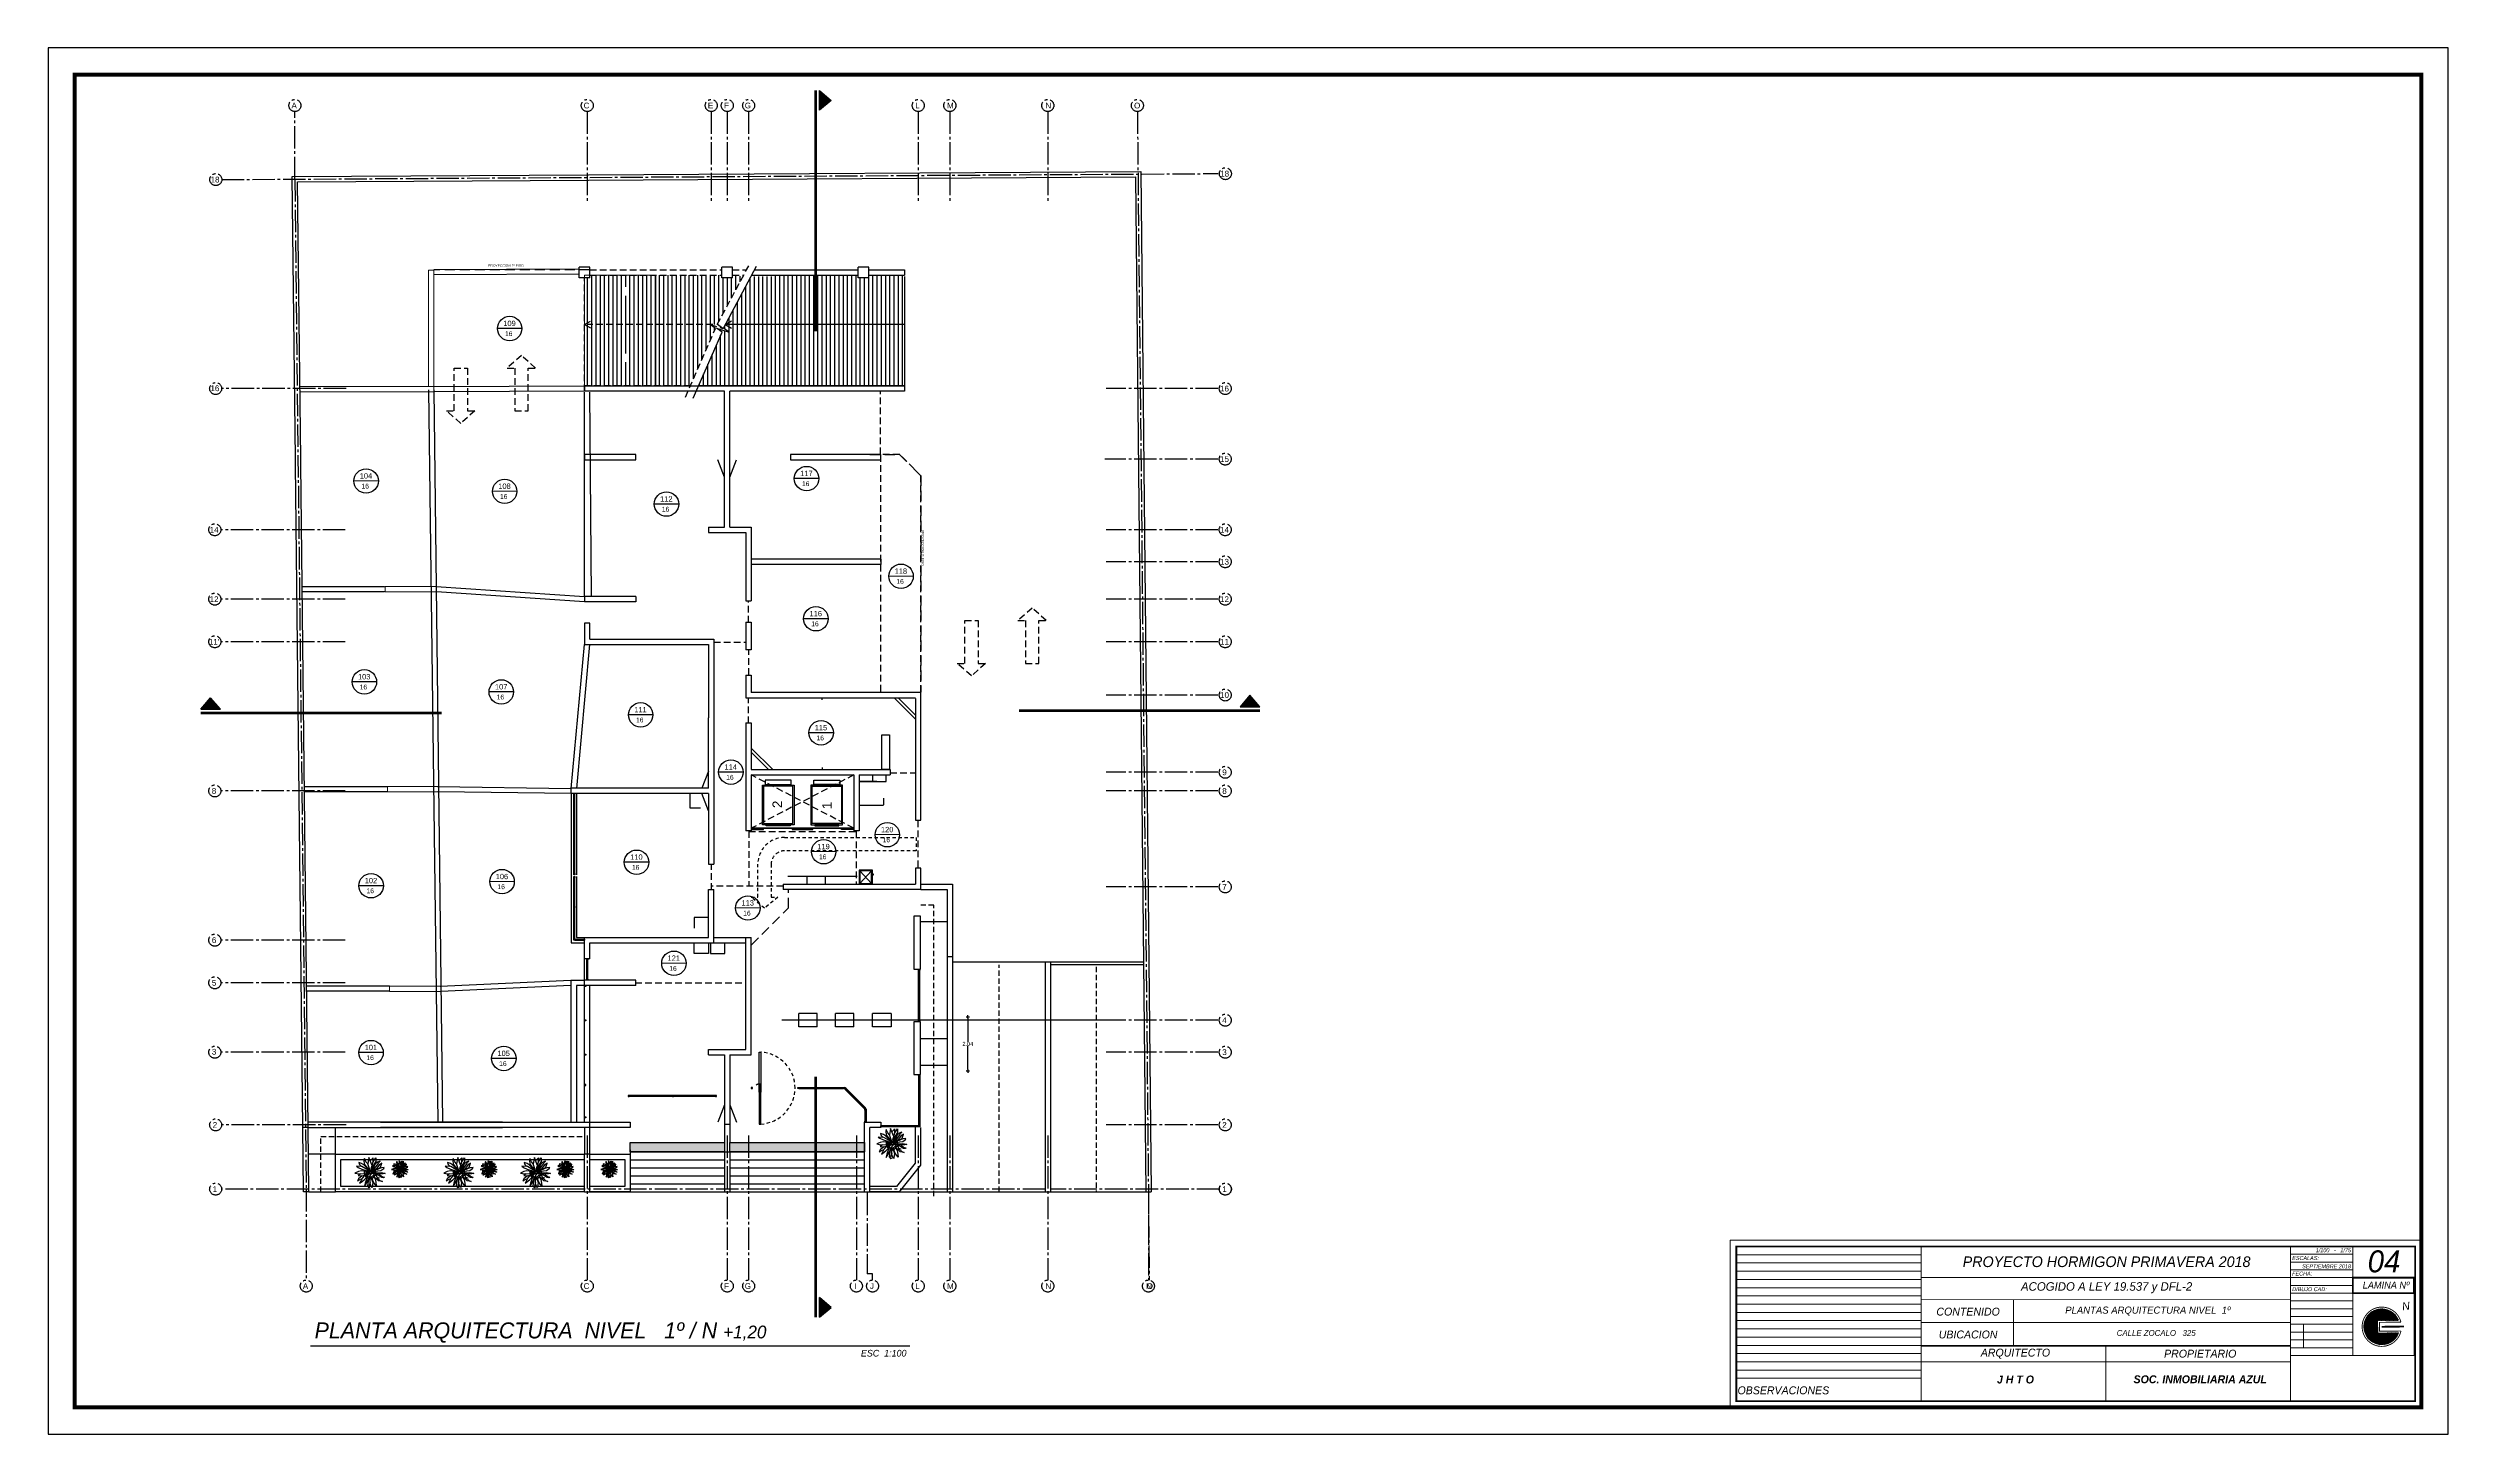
# Model space of a CAD drawing. Header units: millimetres. Extents: x 1217 to 2428, y 234 to 644.
# Drawn here: x 2338.5 to 2428.5, y 332.4 to 384.4 of the extents above; entities that cross this region are included whole.
import ezdxf

# ---------------------------------------------------------------- set-up
doc = ezdxf.new("R2010")
doc.units = ezdxf.units.MM
for name, pattern in [('ACAD_ISO04W100', [30, 24, -3, 0, -3]), ('DASHDOTX2', [0.84, 0.4, -0.2, 0.04, -0.2]), ('DASHED2', [0.375, 0.25, -0.125]), ('HIDDEN', [0.375, 0.25, -0.125]), ('HIDDEN2', [0.1875, 0.125, -0.0625])]:
    doc.linetypes.add(name, pattern=pattern)
doc.layers.get('0').update_dxf_attribs({"lineweight": 5})
for name, color, linetype in [('0.1', 251, 'Continuous'), ('0.2', 2, 'Continuous'), ('EJES', 8, 'Continuous'), ('ESTACIONAMIENTOS', 8, 'Continuous'), ('MURO', 5, 'Continuous'), ('MUROS', 7, 'Continuous'), ('POLIGONO SUPERFICIES', 4, 'Continuous'), ('TABIQUES', 4, 'Continuous')]:
    doc.layers.add(name, color=color, linetype=linetype)
doc.layers.add('LOSAS_ETIQUETAS', color=7, linetype='Continuous', lineweight=25)
doc.styles.add('INTERARQ', font='arial.ttf')
doc.styles.get("Standard").update_dxf_attribs({"font": 'arial.ttf'})
doc.dimstyles.new('ESCALA_1-50', dxfattribs={"dimtxt": 0.15, "dimasz": 0.06, "dimexe": 0.18, "dimexo": 0.0625, "dimgap": 0, "dimtad": 0, "dimtih": 1, "dimtoh": 1, "dimzin": 0, "dimdsep": 46, "dimtxsty": 'INTERARQ', "dimblk": 'DIMTICK', "dimcen": 0, "dimse1": 1, "dimse2": 1, "dimclrd": 256, "dimclre": 1, "dimclrt": 2, "dimadec": 0, "dimazin": 0, "dimtfac": 4.5, "dimtofl": 0, "dimtmove": 2, "dimatfit": 3, "dimldrblk": 'DIMTICK', "dimfxl": 1, "dimtolj": 1, "dimtzin": 0, "dimarcsym": 0})

# ---------------------------------------------------------------- blocks, each defined once
blk = doc.blocks.new('hj')
at = {"color": 8}
for p, q in [((5031.064, 7999.685), (5031.112, 7999.686)), ((5031.114, 7999.649), (5031.064, 7999.685)), ((5031.108, 7999.742), (5031.121, 7999.707)), ((5031.124, 7999.726), (5031.108, 7999.742)), ((5031.112, 7999.686), (5031.158, 7999.655)), ((5031.121, 7999.707), (5031.147, 7999.679)), ((5031.154, 7999.707), (5031.124, 7999.726)), ((5031.132, 7999.765), (5031.151, 7999.735)), ((5031.184, 7999.748), (5031.132, 7999.765)), ((5031.147, 7999.679), (5031.187, 7999.657)), ((5031.151, 7999.735), (5031.201, 7999.698)), ((5031.257, 7999.626), (5031.154, 7999.707)), ((5031.158, 7999.655), (5031.235, 7999.617)), ((5031.272, 7999.666), (5031.178, 7999.502)), ((5031.216, 7999.704), (5031.184, 7999.748)), ((5031.187, 7999.657), (5031.257, 7999.626)), ((5031.189, 7999.797), (5031.196, 7999.76)), ((5031.203, 7999.791), (5031.189, 7999.797)), ((5031.196, 7999.76), (5031.269, 7999.553)), ((5031.201, 7999.698), (5031.314, 7999.595)), ((5031.231, 7999.754), (5031.203, 7999.791)), ((5031.253, 7999.552), (5031.231, 7999.754)), ((5031.257, 7999.755), (5031.264, 7999.801)), ((5031.26, 7999.668), (5031.257, 7999.755)), ((5031.3, 7999.504), (5031.258, 7999.668)), ((5031.264, 7999.801), (5031.268, 7999.81)), ((5031.273, 7999.463), (5031.267, 7999.667)), ((5031.268, 7999.81), (5031.274, 7999.782)), ((5031.291, 7999.717), (5031.271, 7999.669)), ((5031.274, 7999.782), (5031.277, 7999.735)), ((5031.277, 7999.735), (5031.274, 7999.665)), ((5031.277, 7999.731), (5031.304, 7999.763)), ((5031.283, 7999.684), (5031.327, 7999.702)), ((5031.321, 7999.765), (5031.291, 7999.717)), ((5031.367, 7999.721), (5031.301, 7999.649)), ((5031.304, 7999.763), (5031.317, 7999.787)), ((5031.313, 7999.66), (5031.351, 7999.68)), ((5031.316, 7999.801), (5031.325, 7999.787)), ((5031.317, 7999.787), (5031.316, 7999.801)), ((5031.325, 7999.787), (5031.321, 7999.765)), ((5031.33, 7999.735), (5031.321, 7999.698)), ((5031.335, 7999.687), (5031.323, 7999.671)), ((5031.327, 7999.702), (5031.361, 7999.74)), ((5031.351, 7999.68), (5031.398, 7999.688)), ((5031.361, 7999.74), (5031.376, 7999.773)), ((5031.376, 7999.773), (5031.367, 7999.721)), ((5031.411, 7999.671), (5031.374, 7999.65)), ((5031.398, 7999.688), (5031.439, 7999.693)), ((5031.439, 7999.693), (5031.411, 7999.671)), ((5031.154, 7999.631), (5031.058, 7999.594)), ((5031.058, 7999.594), (5031.141, 7999.58)), ((5031.062, 7999.647), (5031.115, 7999.645)), ((5031.072, 7999.641), (5031.062, 7999.647)), ((5031.095, 7999.619), (5031.072, 7999.641)), ((5031.114, 7999.555), (5031.072, 7999.534)), ((5031.072, 7999.534), (5031.094, 7999.528)), ((5031.094, 7999.528), (5031.144, 7999.533)), ((5031.11, 7999.614), (5031.095, 7999.619)), ((5031.209, 7999.623), (5031.114, 7999.649)), ((5031.141, 7999.58), (5031.114, 7999.555)), ((5031.115, 7999.645), (5031.249, 7999.614)), ((5031.138, 7999.498), (5031.125, 7999.461)), ((5031.125, 7999.461), (5031.151, 7999.468)), ((5031.154, 7999.526), (5031.138, 7999.498)), ((5031.249, 7999.614), (5031.141, 7999.58)), ((5031.144, 7999.533), (5031.249, 7999.614)), ((5031.151, 7999.468), (5031.177, 7999.495)), ((5031.249, 7999.614), (5031.154, 7999.526)), ((5031.178, 7999.502), (5031.171, 7999.429)), ((5031.171, 7999.429), (5031.188, 7999.451)), ((5031.188, 7999.451), (5031.21, 7999.5)), ((5031.322, 7999.562), (5031.206, 7999.636)), ((5031.21, 7999.5), (5031.249, 7999.614)), ((5031.406, 7999.557), (5031.218, 7999.652)), ((5031.241, 7999.552), (5031.235, 7999.495)), ((5031.235, 7999.495), (5031.245, 7999.457)), ((5031.249, 7999.614), (5031.241, 7999.552)), ((5031.245, 7999.457), (5031.263, 7999.409)), ((5031.263, 7999.409), (5031.273, 7999.463)), ((5031.273, 7999.486), (5031.296, 7999.453)), ((5031.274, 7999.554), (5031.328, 7999.508)), ((5031.296, 7999.453), (5031.299, 7999.504)), ((5031.299, 7999.504), (5031.339, 7999.456)), ((5031.3, 7999.576), (5031.36, 7999.556)), ((5031.374, 7999.65), (5031.312, 7999.628)), ((5031.348, 7999.641), (5031.313, 7999.628)), ((5031.434, 7999.58), (5031.314, 7999.596)), ((5031.315, 7999.617), (5031.389, 7999.644)), ((5031.366, 7999.611), (5031.316, 7999.612)), ((5031.404, 7999.61), (5031.316, 7999.612)), ((5031.355, 7999.53), (5031.322, 7999.562)), ((5031.328, 7999.508), (5031.361, 7999.491)), ((5031.355, 7999.463), (5031.338, 7999.503)), ((5031.339, 7999.456), (5031.365, 7999.443)), ((5031.385, 7999.492), (5031.355, 7999.53)), ((5031.365, 7999.443), (5031.355, 7999.463)), ((5031.36, 7999.556), (5031.398, 7999.543)), ((5031.361, 7999.491), (5031.399, 7999.471)), ((5031.399, 7999.471), (5031.385, 7999.492)), ((5031.388, 7999.61), (5031.436, 7999.594)), ((5031.389, 7999.644), (5031.416, 7999.642)), ((5031.398, 7999.543), (5031.442, 7999.534)), ((5031.437, 7999.624), (5031.404, 7999.61)), ((5031.442, 7999.534), (5031.406, 7999.557)), ((5031.416, 7999.642), (5031.448, 7999.637)), ((5031.458, 7999.599), (5031.434, 7999.58)), ((5031.436, 7999.594), (5031.458, 7999.599)), ((5031.458, 7999.632), (5031.437, 7999.624)), ((5031.448, 7999.637), (5031.458, 7999.632))]:
    blk.add_line(p, q, dxfattribs=at)
for radius, start, end in [(0.078, 244.1404, 165.6436), (0.058, 241.7026, 165.2107), (0.078, 211.1804, 216.4219), (0.058, 209.0525, 214.1868)]:
    blk.add_arc((5031.258, 7999.61), radius, start, end, dxfattribs=at)
blk = doc.blocks.new('ASCENSOR')
blk.add_line((-0.425, 0.086), (0.425, 0.086))
for points in [[(0.55, 0.086), (0.55, 1.486), (-0.55, 1.486), (-0.55, 0.086), (-0.425, 0.086), (-0.425, 0.043), (-0.593, 0.043), (-0.593, 1.528), (0.593, 1.528), (0.593, 0.043), (0.425, 0.043), (0.425, 0.086)], [(-0.484, 1.71), (-0.484, 1.552), (0.484, 1.552), (0.484, 1.71)], [(0, 0.043), (0, 0), (-0.45, 0), (-0.45, 0.043)], [(0.45, 0.043), (0.45, 0), (0, 0), (0, 0.043)]]:
    blk.add_lwpolyline(points, close=True)
blk = doc.blocks.new('DIMTICK')
at = {"color": 1}
for p, q in [((-1, 0), (1, 0)), ((0, 1), (0, -1))]:
    blk.add_line(p, q, dxfattribs=at)
at = {"color": 3, "const_width": 0.141}
blk.add_lwpolyline([(0.7, 0.7), (-0.7, -0.7)], dxfattribs=at)
blk = doc.blocks.new('*D1773')
at = {"layer": '0.1', "lineweight": -2, "ltscale": 3, "transparency": 16777216}
for p, q in [((2372.956, 348.037), (2372.956, 347.153)), ((2372.956, 346.117), (2372.956, 347))]:
    blk.add_line(p, q, dxfattribs=at)
at = {"layer": 'DEFPOINTS', "color": 0, "lineweight": 20, "ltscale": 3, "transparency": 16777216}
for p in [(2371.39, 348.097, 0), (2371.18, 346.057, 0), (2372.956, 346.057)]:
    blk.add_point(p, dxfattribs=at)
at = {"layer": '0.1', "lineweight": -2, "ltscale": 3, "transparency": 16777216, "xscale": 0.06, "yscale": 0.06, "zscale": 0.06}
for p, rotation in [((2372.956, 348.097), 90), ((2372.956, 346.057), 270)]:
    blk.add_blockref('DIMTICK', p, dxfattribs=dict(at, rotation=rotation))
at = {"layer": '0.1', "color": 2, "ltscale": 3, "transparency": 16777216, "insert": (2372.956, 347.077), "char_height": 0.15, "attachment_point": 5, "style": 'INTERARQ'}
blk.add_mtext('\\A1;2.04', dxfattribs=at)

msp = doc.modelspace()

# ---------------------------------------------------------------- hatches: boundary and pattern name
h = msp.add_hatch()
h.set_pattern_fill('ANSI31', color=256, scale=0.003706, angle=702.80372, style=0)
h.set_pattern_definition([(45.600571, (2294.421321, 162.118993), (0.0084065229, -0.00823211136), [])])
h.paths.add_polyline_path([(2426.601, 336.706), (2425.82, 336.698), (2425.825, 336.227), (2426.606, 336.235, -5.503965)])
at = {"layer": '0.1', "ltscale": 3}
h = msp.add_hatch(color=256, dxfattribs=at)
h.dxf.hatch_style = 1
h.paths.add_polyline_path([(2367.825, 382.474), (2367.394, 382.103), (2367.394, 382.474)])
h.paths.add_polyline_path([(2367.825, 382.474), (2367.394, 382.474), (2367.394, 382.846)])
h = msp.add_hatch(color=256, dxfattribs=at)
h.dxf.hatch_style = 1
h.paths.add_polyline_path([(2344.558, 360.064), (2344.929, 359.634), (2344.558, 359.634)])
h.paths.add_polyline_path([(2344.558, 360.064), (2344.558, 359.634), (2344.186, 359.634)])
h = msp.add_hatch(color=256, dxfattribs=at)
h.dxf.hatch_style = 1
h.paths.add_polyline_path([(2383.535, 360.155), (2383.163, 359.725), (2383.535, 359.725)])
h.paths.add_polyline_path([(2383.535, 360.155), (2383.535, 359.725), (2383.906, 359.725)])
h = msp.add_hatch(color=256, dxfattribs=at)
h.dxf.hatch_style = 1
h.paths.add_polyline_path([(2367.825, 337.19), (2367.394, 337.561), (2367.394, 337.19)])
h.paths.add_polyline_path([(2367.825, 337.19), (2367.394, 337.19), (2367.394, 336.819)])
at = {"layer": 'ESTACIONAMIENTOS', "linetype": 'HIDDEN2', "ltscale": 2}
h = msp.add_hatch(dxfattribs=at)
h.set_pattern_fill('LINE', color=256, scale=0.05, angle=90, style=0, double=1)
h.set_pattern_definition([(90, (2372.82641, 371.76283), (0.15875, 1e-17), [])])
h.paths.add_polyline_path([(2363.497, 373.919), (2363.298, 374.063), (2361.484, 374.063), (2361.484, 371.763), (2362.553, 371.763)])
h.paths.add_polyline_path([(2361.484, 374.063), (2358.69, 374.063), (2358.584, 374.063), (2358.584, 371.763), (2361.484, 371.763)])
h.paths.add_polyline_path([(2360.225, 375.147), (2360.225, 375.481), (2359.973, 375.481), (2359.973, 375.147)], flags=16)
h.paths.add_polyline_path([(2360.225, 372.647), (2360.225, 372.981), (2359.973, 372.981), (2359.973, 372.647)], flags=16)
h.paths.add_polyline_path([(2363.734, 375.813), (2363.734, 375.913), (2361.484, 375.913), (2361.484, 374.063), (2363.298, 374.063), (2363.295, 374.065), (2363.303, 374.063), (2363.555, 374.063), (2364.521, 375.863), (2364.134, 375.913), (2364.134, 375.813)])
h.paths.add_polyline_path([(2358.784, 375.913), (2358.784, 375.813), (2358.584, 375.813), (2358.584, 374.705), (2358.611, 374.688), (2358.584, 374.671), (2358.584, 374.063), (2361.484, 374.063), (2361.484, 375.913)])
at = {"layer": 'ESTACIONAMIENTOS', "linetype": 'Continuous', "ltscale": 0.05}
h = msp.add_hatch(dxfattribs=at)
h.set_pattern_fill('LINE', color=256, scale=0.05, angle=90, style=0, double=1)
h.set_pattern_definition([(90, (2370.82641, 371.76283), (0.15875, 1e-17), [])])
h.paths.add_polyline_path([(2363.557, 374.067), (2363.555, 374.063), (2363.562, 374.063)], flags=17)
h.paths.add_polyline_path([(2363.798, 373.935), (2363.796, 373.931), (2364.008, 373.78), (2363.534, 373.93), (2363.736, 373.784), (2362.852, 371.763), (2370.283, 371.763), (2370.584, 372.532), (2370.584, 375.913)])
h.paths.add_polyline_path([(2370.584, 372.532), (2370.283, 371.763), (2370.584, 371.763)], flags=17)
h.paths.add_polyline_path([(2364.823, 375.863), (2363.798, 373.935), (2370.584, 375.913), (2369.238, 375.913), (2369.238, 375.813), (2368.838, 375.813), (2368.838, 375.913)], flags=17)
at = {"layer": 'MUROS', "ltscale": 3}
h = msp.add_hatch(dxfattribs=at)
h.set_pattern_fill('DOTS', color=251, scale=0.02)
h.set_pattern_definition([(0, (1002.623633, -389.365898), (0.015875, 0.03175), [0, -0.03175])])
h.paths.add_polyline_path([(2360.294, 343.029), (2360.294, 343.379), (2363.834, 343.379), (2363.834, 343.029)])
h.paths.add_polyline_path([(2360.444, 343.117), (2363.612, 343.117), (2363.612, 343.303), (2360.444, 343.303)], flags=24)
h = msp.add_hatch(dxfattribs=at)
h.set_pattern_fill('DOTS', color=251, scale=0.02)
h.set_pattern_definition([(0, (1002.623633, -389.365898), (0.015875, 0.03175), [0, -0.03175])])
h.paths.add_polyline_path([(2364.034, 343.029), (2364.034, 343.379), (2369.084, 343.379), (2369.084, 343.029)])
h.paths.add_polyline_path([(2365.14, 343.127), (2368.308, 343.127), (2368.308, 343.312), (2365.14, 343.312)], flags=24)

# ---------------------------------------------------------------- linework, layer by layer
for p, q in [((2408.7, 339.477, 0), (2401.772, 339.477, 0)), ((2408.7, 337.103, 0), (2408.7, 339.477, 0)), ((2408.7, 339.477, 0), (2424.892, 339.477, 0)), ((2424.892, 337.725, 0), (2424.892, 339.477, 0)), ((2424.892, 339.477, 0), (2427.229, 339.477, 0)), ((2427.229, 335.388, 0), (2427.229, 339.477, 0)), ((2408.7, 339.168, 0), (2401.772, 339.168, 0)), ((2408.7, 338.859, 0), (2401.772, 338.859, 0)), ((2408.7, 338.55, 0), (2401.772, 338.55, 0)), ((2408.7, 338.819, 0), (2408.7, 335.388, 0)), ((2422.556, 338.893, 0), (2424.892, 338.893, 0)), ((2422.556, 338.601, 0), (2424.892, 338.601, 0)), ((2408.7, 338.24, 0), (2401.772, 338.24, 0)), ((2408.7, 337.931, 0), (2401.772, 337.931, 0)), ((2408.7, 337.622, 0), (2401.772, 337.622, 0)), ((2422.556, 338.309, 0), (2424.892, 338.309, 0)), ((2422.556, 338.017, 0), (2424.892, 338.017, 0)), ((2422.556, 337.725, 0), (2424.892, 337.725, 0)), ((2424.892, 338.309, 0), (2427.229, 338.309, 0)), ((2424.892, 335.388, 0), (2424.892, 337.725, 0)), ((2424.892, 337.725, 0), (2427.229, 337.725, 0)), ((2408.7, 337.313, 0), (2401.772, 337.313, 0)), ((2408.7, 337.004, 0), (2401.772, 337.004, 0)), ((2408.7, 337.004, 0), (2401.772, 337.004, 0)), ((2408.7, 336.694, 0), (2401.772, 336.694, 0)), ((2408.7, 335.388, 0), (2408.7, 337.103, 0)), ((2408.7, 337.103, 0), (2408.7, 333.672, 0)), ((2422.556, 337.433, 0), (2424.892, 337.433, 0)), ((2422.556, 337.14, 0), (2424.892, 337.14, 0)), ((2422.556, 336.848, 0), (2424.892, 336.848, 0)), ((2427.229, 333.672, 0), (2427.229, 337.103, 0)), ((2408.7, 336.385, 0), (2401.772, 336.385, 0)), ((2408.7, 336.076, 0), (2401.772, 336.076, 0)), ((2408.7, 335.767, 0), (2401.772, 335.767, 0)), ((2411.683, 335.767, 0), (2408.7, 335.767, 0)), ((2411.683, 335.767, 0), (2422.556, 335.767, 0)), ((2422.556, 336.556, 0), (2424.892, 336.556, 0)), ((2422.556, 336.264, 0), (2424.892, 336.264, 0)), ((2422.556, 335.972, 0), (2424.892, 335.972, 0)), ((2423.047, 335.68, 0), (2423.047, 336.556, 0)), ((2408.7, 335.458, 0), (2401.772, 335.458, 0)), ((2408.7, 335.148, 0), (2401.772, 335.148, 0)), ((2408.7, 334.839, 0), (2401.772, 334.839, 0)), ((2422.556, 335.151, 0), (2415.628, 335.151, 0)), ((2422.556, 335.68, 0), (2424.892, 335.68, 0)), ((2408.7, 334.53, 0), (2401.772, 334.53, 0)), ((2408.7, 334.53, 0), (2401.772, 334.53, 0)), ((2408.7, 333.672, 0), (2427.229, 333.672, 0)), ((2422.556, 333.672, 0), (2408.7, 333.672, 0))]:
    msp.add_line(p, q)
at = {"ltscale": 3, "elevation": 0}
for points in [[(2352.732, 371.74), (2352.731, 376.111), (2352.933, 376.11), (2352.935, 371.741)], [(2358.584, 371.763), (2361.259, 371.763), (2361.259, 375.913), (2358.584, 375.913)], [(2347.905, 371.741), (2352.935, 371.742), (2352.935, 371.542), (2347.909, 371.539)], [(2351.103, 364.242), (2353.022, 364.242), (2353.022, 364.042), (2351.103, 364.042)], [(2351.187, 356.735), (2353.107, 356.735), (2353.107, 356.535), (2351.187, 356.535)], [(2351.272, 349.242), (2353.191, 349.242), (2353.191, 349.042), (2351.272, 349.042)]]:
    msp.add_lwpolyline(points, close=True, dxfattribs=at)
at = {"elevation": 0}
for points in [[(2401.541, 333.441), (2427.461, 333.441), (2427.461, 339.709), (2401.541, 339.709)], [(2422.556, 338.601), (2424.892, 338.601), (2424.892, 339.185), (2422.556, 339.185)], [(2422.556, 338.017), (2424.892, 338.017), (2424.892, 338.601), (2422.556, 338.601)]]:
    msp.add_lwpolyline(points, close=True, dxfattribs=at)
for points, const_width in [([(2401.772, 333.672), (2427.229, 333.672), (2427.229, 339.477), (2401.772, 339.477)], 0.0686), ([(2408.7, 333.672), (2401.772, 333.672), (2401.772, 339.477), (2408.7, 339.477)], 0.0343), ([(2401.772, 334.53), (2408.7, 334.53), (2408.7, 339.477), (2401.772, 339.477)], 0.0343), ([(2408.7, 338.309), (2422.556, 338.309), (2422.556, 339.477), (2408.7, 339.477)], 0.0343), ([(2422.556, 338.893), (2424.892, 338.893), (2424.892, 339.477), (2422.556, 339.477)], 0.0343), ([(2422.556, 338.309), (2424.892, 338.309), (2424.892, 338.893), (2422.556, 338.893)], 0.0343), ([(2422.556, 336.556), (2424.892, 336.556), (2424.892, 337.725), (2422.556, 337.725)], 0.0343), ([(2424.892, 337.725), (2427.186, 337.725), (2427.186, 338.309), (2424.892, 338.309)], 0.0686), ([(2424.892, 335.388), (2427.186, 335.388), (2427.186, 337.725), (2424.892, 337.725)], 0.0343), ([(2408.7, 336.625), (2412.164, 336.625), (2412.164, 337.482), (2408.7, 337.482)], 0.0343), ([(2408.7, 335.767), (2412.164, 335.767), (2412.164, 337.482), (2408.7, 337.482)], 0.0343), ([(2408.7, 335.767), (2412.164, 335.767), (2412.164, 336.625), (2408.7, 336.625)], 0.0343), ([(2408.7, 333.672), (2422.556, 333.672), (2422.556, 335.151), (2408.7, 335.151)], 0.0343), ([(2422.556, 335.388), (2427.229, 335.388), (2427.229, 333.672), (2422.556, 333.672)], 0.0343), ([(2422.556, 333.672), (2427.229, 333.672), (2427.229, 335.388), (2422.556, 335.388)], 0.0343), ([(2401.772, 333.672), (2408.7, 333.672), (2408.7, 334.53), (2401.772, 334.53)], 0.0343)]:
    msp.add_lwpolyline(points, close=True, dxfattribs=dict(at, const_width=const_width))
for points, const_width in [([(2424.892, 337.725), (2424.892, 339.477), (2422.556, 339.477), (2422.556, 337.725)], 0.0343), ([(2412.164, 337.482), (2422.556, 337.482)], 0.0343), ([(2412.164, 336.625), (2422.556, 336.625)], 0.0343), ([(2422.556, 335.735), (2408.7, 335.735)], 0.0343), ([(2415.628, 335.151), (2415.628, 335.735)], 0.0343), ([(2422.556, 336.561), (2422.556, 335.392)], 0.0343), ([(2425.977, 336.464), (2426.812, 336.473)], 0.0686), ([(2415.628, 333.672), (2415.628, 335.151)], 0.0343)]:
    msp.add_lwpolyline(points, dxfattribs=dict(at, const_width=const_width))
at = {"const_width": 0.0343, "elevation": 0}
msp.add_lwpolyline([(2426.694, 336.638), (2425.889, 336.63), (2425.893, 336.297), (2426.697, 336.305, -8.735578)], format="xyb", close=True, dxfattribs=at)
at = {"elevation": 0}
msp.add_lwpolyline([(2426.601, 336.706), (2425.82, 336.698), (2425.825, 336.227), (2426.606, 336.235, -5.503965)], format="xyb", close=True, dxfattribs=at)
at = {"layer": '0.1', "color": 1, "linetype": 'HIDDEN2', "ltscale": 3}
for p, q in [((2369.284, 369.193, 0), (2370.394, 369.193, 0)), ((2370.394, 369.193, 0), (2371.194, 368.393, 0)), ((2371.194, 368.393, 0), (2371.192, 360.265, 0))]:
    msp.add_line(p, q, dxfattribs=at)
at = {"layer": '0.1'}
for p, q in [((2368.675, 355.166, 0), (2364.835, 355.166, 0)), ((2368.675, 355.166, 0), (2364.835, 355.166, 0)), ((2366.155, 355.166, 0), (2365.255, 355.166, 0)), ((2368.091, 355.342, 0), (2367.241, 355.342, 0)), ((2368.091, 355.342, 0), (2367.241, 355.342, 0)), ((2358.214, 351.008, 0), (2358.544, 351.008, 0)), ((2358.214, 350.968, 0), (2358.544, 350.968, 0))]:
    msp.add_line(p, q, dxfattribs=at)
at = {"layer": '0.1', "ltscale": 3}
for p, q in [((2366.205, 353.366, 0), (2368.804, 353.366, 0)), ((2358.584, 344.139, 0), (2358.584, 349.469, 0)), ((2358.784, 344.139, 0), (2358.784, 349.269, 0)), ((2378.142, 347.966, 0), (2365.979, 347.966, 0)), ((2350.933, 344.139, 0), (2348.217, 344.139, 0)), ((2350.933, 344.139, 0), (2351.133, 344.139, 0)), ((2350.933, 343.939, 0), (2351.133, 343.939, 0)), ((2351.133, 344.139, 0), (2355.506, 344.139, 0)), ((2351.662, 343.939, 0), (2351.862, 343.939, 0)), ((2351.862, 343.939, 0), (2355.506, 343.939, 0)), ((2358.784, 342.939, 0), (2358.784, 344.139, 0)), ((2363.834, 344.069, 0), (2363.834, 343.379, 0)), ((2364.034, 344.069, 0), (2364.034, 343.379, 0))]:
    msp.add_line(p, q, dxfattribs=at)
at = {"layer": '0.1', "ltscale": 3, "elevation": 0}
for points in [[(2338.461, 332.441), (2428.461, 332.441), (2428.461, 384.441), (2338.461, 384.441)], [(2368.904, 353.095), (2369.344, 353.095), (2369.344, 353.566), (2368.904, 353.566)], [(2369.405, 353.409), (2369.382, 353.409), (2369.382, 353.452), (2369.405, 353.452)], [(2369.405, 353.408), (2369.382, 353.408), (2369.382, 353.451), (2369.405, 353.451)]]:
    msp.add_lwpolyline(points, close=True, dxfattribs=at)
at = {"layer": '0.1', "ltscale": 3, "const_width": 0.15, "elevation": 0}
msp.add_lwpolyline([(2339.461, 333.441), (2427.461, 333.441), (2427.461, 383.441), (2339.461, 383.441)], close=True, dxfattribs=at)
at = {"layer": '0.1', "color": 1, "linetype": 'DASHDOTX2', "ltscale": 1.5, "const_width": 0.1, "elevation": 0}
for points in [[(2367.248, 373.812), (2367.248, 382.846), (2367.248, 382.846)], [(2353.22, 359.487), (2344.186, 359.487), (2344.186, 359.487)], [(2374.872, 359.579), (2383.906, 359.579), (2383.906, 359.579)], [(2367.248, 345.853), (2367.248, 336.819), (2367.248, 336.819)]]:
    msp.add_lwpolyline(points, dxfattribs=at)
at = {"layer": '0.1', "ltscale": 3, "elevation": 0}
for points in [[(2367.394, 382.846), (2367.394, 382.103), (2367.394, 382.474), (2367.825, 382.474), (2367.394, 382.103), (2367.394, 382.846), (2367.825, 382.474)], [(2344.186, 359.634), (2344.929, 359.634), (2344.558, 359.634), (2344.558, 360.064), (2344.929, 359.634), (2344.186, 359.634), (2344.558, 360.064)], [(2383.906, 359.725), (2383.163, 359.725), (2383.535, 359.725), (2383.535, 360.155), (2383.163, 359.725), (2383.906, 359.725), (2383.535, 360.155)], [(2368.875, 356.916), (2369.895, 356.916), (2369.895, 357.166)], [(2369.545, 356.916), (2368.875, 356.916)], [(2369.385, 357.166), (2369.385, 356.916)], [(2369.795, 356.016), (2368.875, 356.016)], [(2369.795, 356.291), (2369.795, 356.042)], [(2366.92, 353.366), (2366.92, 353.065)], [(2367.605, 353.366), (2367.605, 353.065)], [(2368.874, 353.066), (2369.374, 353.066), (2369.374, 353.596), (2368.874, 353.596), (2368.874, 353.066)], [(2368.904, 353.566), (2369.344, 353.095)], [(2369.344, 353.566), (2368.904, 353.095)], [(2375.853, 350.142), (2372.38, 350.142)], [(2348.246, 341.529), (2349.244, 341.529)], [(2369.284, 341.529), (2372.18, 341.529)], [(2372.38, 341.529), (2375.853, 341.529)], [(2376.053, 341.529), (2379.626, 341.527)], [(2367.394, 336.819), (2367.394, 337.561), (2367.394, 337.19), (2367.825, 337.19), (2367.394, 337.561), (2367.394, 336.819), (2367.825, 337.19)], [(2348.302, 335.747), (2370.779, 335.747)]]:
    msp.add_lwpolyline(points, dxfattribs=at)
at = {"layer": '0.1', "linetype": 'HIDDEN2', "ltscale": 3, "elevation": 0}
msp.add_lwpolyline([(2358.784, 376.113), (2352.937, 376.113)], dxfattribs=at)
at = {"layer": '0.1', "color": 8, "linetype": 'HIDDEN', "elevation": 0}
for points in [[(2356.211, 372.902), (2355.68, 372.433), (2355.961, 372.433), (2355.961, 370.828), (2356.461, 370.828), (2356.461, 372.433), (2356.742, 372.433)], [(2353.938, 370.358), (2353.407, 370.828), (2353.688, 370.828), (2353.688, 372.433), (2354.188, 372.433), (2354.188, 370.828), (2354.469, 370.828)], [(2373.09, 360.883), (2372.559, 361.353), (2372.84, 361.353), (2372.84, 362.958), (2373.34, 362.958), (2373.34, 361.353), (2373.621, 361.353)], [(2375.363, 363.427), (2374.832, 362.958), (2375.113, 362.958), (2375.113, 361.353), (2375.613, 361.353), (2375.613, 362.958), (2375.894, 362.958)]]:
    msp.add_lwpolyline(points, close=True, dxfattribs=at)
at = {"layer": '0.1', "linetype": 'ByBlock', "elevation": 0}
for points in [[(2363.834, 368.344), (2363.584, 368.993)], [(2364.034, 368.344), (2364.283, 368.993)], [(2363.233, 357.315), (2362.983, 356.666)], [(2363.233, 355.816), (2362.983, 356.466)], [(2365.125, 345.269), (2365.125, 346.769), (2365.195, 346.769), (2365.195, 345.269), (2365.125, 345.269)], [(2363.834, 344.788), (2363.584, 344.139)], [(2364.034, 344.788), (2364.283, 344.139)], [(2365.125, 345.569), (2365.125, 344.069), (2365.195, 344.069), (2365.195, 345.569), (2365.125, 345.569)]]:
    msp.add_lwpolyline(points, dxfattribs=at)
at = {"layer": '0.1', "elevation": 0}
for points in [[(2369.735, 357.366), (2369.735, 358.666), (2370.015, 358.666), (2370.015, 357.366)], [(2366.393, 355.342), (2366.393, 356.742), (2365.293, 356.742), (2365.293, 355.342), (2365.418, 355.342), (2365.418, 355.299), (2365.25, 355.299), (2365.25, 356.784), (2366.436, 356.784), (2366.436, 355.299), (2366.268, 355.299), (2366.268, 355.342)], [(2366.393, 355.342), (2366.393, 356.742), (2365.293, 356.742), (2365.293, 355.342), (2365.418, 355.342), (2365.418, 355.299), (2365.25, 355.299), (2365.25, 356.784), (2366.436, 356.784), (2366.436, 355.299), (2366.268, 355.299), (2366.268, 355.342)], [(2367.116, 355.342), (2367.116, 356.742), (2368.216, 356.742), (2368.216, 355.342), (2368.091, 355.342), (2368.091, 355.299), (2368.259, 355.299), (2368.259, 356.784), (2367.074, 356.784), (2367.074, 355.299), (2367.241, 355.299), (2367.241, 355.342)], [(2367.116, 355.342), (2367.116, 356.742), (2368.216, 356.742), (2368.216, 355.342), (2368.091, 355.342), (2368.091, 355.299), (2368.259, 355.299), (2368.259, 356.784), (2367.074, 356.784), (2367.074, 355.299), (2367.241, 355.299), (2367.241, 355.342)], [(2367.216, 355.299), (2367.216, 355.256), (2367.666, 355.256), (2367.666, 355.299)], [(2367.216, 355.299), (2367.216, 355.256), (2367.666, 355.256), (2367.666, 355.299)], [(2367.666, 355.299), (2367.666, 355.256), (2368.116, 355.256), (2368.116, 355.299)], [(2367.666, 355.299), (2367.666, 355.256), (2368.116, 355.256), (2368.116, 355.299)]]:
    msp.add_lwpolyline(points, close=True, dxfattribs=at)
for points in [[(2358.174, 353.424), (2358.174, 356.466)], [(2358.214, 353.424), (2358.214, 356.466)], [(2364.835, 355.166), (2368.675, 355.166)], [(2364.835, 355.166), (2368.675, 355.166)], [(2364.835, 355.116), (2365.293, 355.116), (2365.293, 355.166)], [(2365.059, 355.166), (2368.675, 355.166)], [(2365.059, 355.166), (2368.675, 355.166)], [(2365.059, 355.166), (2368.675, 355.166)], [(2366.362, 355.166), (2366.362, 355.116), (2367.147, 355.116), (2367.147, 355.166)], [(2368.675, 355.116), (2368.216, 355.116), (2368.216, 355.166)], [(2358.174, 351.008), (2358.174, 353.354)], [(2358.214, 351.008), (2358.214, 353.354)], [(2358.664, 349.469), (2358.664, 350.268)], [(2358.704, 349.469), (2358.704, 350.268)], [(2358.584, 344.139), (2358.584, 349.229)], [(2371.11, 347.946), (2371.11, 349.846)], [(2371.13, 347.946), (2371.13, 349.846)], [(2371.15, 347.946), (2371.15, 349.846)], [(2371.11, 345.886), (2371.11, 344.009), (2369.734, 344.009)], [(2371.15, 345.886), (2371.15, 343.969), (2369.734, 343.969)], [(2371.13, 344.009), (2371.13, 345.886)], [(2363.534, 345.144), (2360.255, 345.144)], [(2361.875, 345.124), (2360.255, 345.124)], [(2363.534, 345.104), (2360.255, 345.104)], [(2363.494, 345.124), (2361.915, 345.124)], [(2366.614, 345.439), (2368.291, 345.439)], [(2366.614, 345.419), (2368.291, 345.419)], [(2366.614, 345.399), (2368.291, 345.399)], [(2368.359, 345.37), (2369.07, 344.659)], [(2368.373, 345.384), (2369.085, 344.673)], [(2368.387, 345.398), (2369.099, 344.687)], [(2369.098, 344.591), (2369.098, 344.179)], [(2369.118, 344.591), (2369.118, 344.179)], [(2369.138, 344.591), (2369.138, 344.179)], [(2369.734, 343.989), (2371.11, 343.989)]]:
    msp.add_lwpolyline(points, dxfattribs=at)
at = {"layer": '0.1', "linetype": 'HIDDEN2', "elevation": 0}
msp.add_lwpolyline([(2366.08, 354.821), (2371.02, 354.821), (2371.02, 354.321), (2366.08, 354.321, 0.414214), (2365.58, 353.821), (2365.58, 352.58), (2365.825, 352.58), (2365.33, 352.169), (2364.835, 352.58), (2365.08, 352.58), (2365.08, 353.821, -0.414214), (2366.08, 354.821, -0.21525)], format="xyb", dxfattribs=at)
at = {"layer": '0.1', "linetype": 'HIDDEN', "ltscale": 0.8, "elevation": 0}
for points in [[(2371.68, 341.369), (2371.68, 352.28), (2371.194, 352.28)], [(2374.135, 341.529), (2374.135, 350.042)], [(2377.765, 349.972), (2377.765, 341.529)], [(2348.694, 341.529), (2348.694, 343.599), (2358.584, 343.599)]]:
    msp.add_lwpolyline(points, dxfattribs=at)
at = {"layer": '0.1', "linetype": 'HIDDEN2'}
for centre, radius, start, end in [((2365.118, 345.414, 0), 1.357, 0.20746, 86.7433), ((2365.124, 345.408, 0), 0.161, 89.66595, 157.71419), ((2365.118, 345.424, 0), 1.357, 273.2567, 359.79254)]:
    msp.add_arc(centre, radius, start, end, dxfattribs=at)
at = {"layer": '0.2', "color": 2, "ltscale": 3}
for p, q in [((2352.933, 376.135, 0), (2358.384, 376.16, 0)), ((2358.384, 375.96, 0), (2352.94, 375.935, 0)), ((2352.935, 371.738, 0), (2358.584, 371.763, 0)), ((2353.096, 344.14, 0), (2352.737, 371.614, 0)), ((2352.925, 371.614, 0), (2353.251, 344.141, 0)), ((2358.587, 371.563, 0), (2352.942, 371.538, 0)), ((2358.584, 363.863, 0), (2358.579, 371.525, 0)), ((2358.766, 371.525, 0), (2358.834, 363.863, 0)), ((2347.97, 364.236, 0), (2351.082, 364.236, 0)), ((2351.082, 364.036, 0), (2347.977, 364.037, 0)), ((2353.022, 364.242, 0), (2358.584, 363.863, 0)), ((2358.584, 363.663, 0), (2353.029, 364.042, 0)), ((2358.083, 356.656, 0), (2358.584, 362.063, 0)), ((2358.771, 362.063, 0), (2358.283, 356.656, 0)), ((2348.083, 356.729, 0), (2351.195, 356.729, 0)), ((2351.195, 356.529, 0), (2348.09, 356.529, 0)), ((2353.069, 356.73, 0), (2358.083, 356.656, 0)), ((2358.074, 356.466, 0), (2353.076, 356.53, 0)), ((2348.155, 349.254, 0), (2351.268, 349.254, 0)), ((2353.173, 349.247, 0), (2358.066, 349.473, 0)), ((2358.067, 349.262, 0), (2353.188, 349.047, 0)), ((2358.074, 344.139, 0), (2358.074, 349.469, 0)), ((2358.074, 349.469, 0), (2358.584, 349.469, 0)), ((2358.584, 349.269, 0), (2358.274, 349.269, 0)), ((2358.274, 349.269, 0), (2358.274, 344.139, 0)), ((2351.268, 349.054, 0), (2348.162, 349.054, 0))]:
    msp.add_line(p, q, dxfattribs=at)
at = {"layer": '0.2', "color": 2, "ltscale": 3, "elevation": 0}
for points in [[(2358.074, 356.466), (2358.074, 350.868), (2358.584, 350.868)], [(2358.274, 356.466), (2358.274, 353.424)], [(2358.274, 353.354), (2358.274, 351.068), (2358.584, 351.068)]]:
    msp.add_lwpolyline(points, dxfattribs=at)
at = {"layer": '0.2', "elevation": 0}
for points in [[(2358.214, 356.466), (2358.174, 356.466), (2358.174, 356.426), (2358.214, 356.426), (2358.214, 356.466)], [(2358.214, 354.965), (2358.174, 354.965), (2358.174, 354.925), (2358.214, 354.925), (2358.214, 354.965)], [(2358.214, 353.424), (2358.174, 353.424), (2358.174, 353.464), (2358.214, 353.464), (2358.214, 353.424)], [(2358.214, 353.314), (2358.174, 353.314), (2358.174, 353.354), (2358.214, 353.354), (2358.214, 353.314)], [(2358.214, 352.191), (2358.174, 352.191), (2358.174, 352.231), (2358.214, 352.231), (2358.214, 352.191)], [(2358.214, 350.968), (2358.174, 350.968), (2358.174, 351.008), (2358.214, 351.008), (2358.214, 350.968)], [(2358.584, 350.968), (2358.544, 350.968), (2358.544, 351.008), (2358.584, 351.008), (2358.584, 350.968)], [(2358.664, 350.268), (2358.704, 350.268), (2358.704, 350.228), (2358.664, 350.228), (2358.664, 350.268)], [(2372.18, 350.342), (2372.18, 341.529)], [(2372.38, 350.342), (2372.38, 341.529)], [(2358.584, 349.269), (2358.624, 349.269), (2358.624, 349.229), (2358.584, 349.229), (2358.584, 349.269)], [(2358.664, 349.509), (2358.704, 349.509), (2358.704, 349.469), (2358.664, 349.469), (2358.664, 349.509)], [(2358.584, 347.979), (2358.624, 347.979), (2358.624, 347.939), (2358.584, 347.939), (2358.584, 347.979)], [(2358.584, 346.689), (2358.624, 346.689), (2358.624, 346.649), (2358.584, 346.649), (2358.584, 346.689)], [(2358.584, 345.519), (2358.624, 345.519), (2358.624, 345.559), (2358.584, 345.559), (2358.584, 345.519)], [(2358.584, 344.339), (2358.624, 344.339), (2358.624, 344.299), (2358.584, 344.299), (2358.584, 344.339)]]:
    msp.add_lwpolyline(points, dxfattribs=at)
at = {"layer": '0.2', "color": 8, "elevation": 0}
for points in [[(2362.933, 356.466), (2362.533, 356.466), (2362.533, 355.93), (2362.933, 355.93)], [(2363.233, 351.418), (2363.233, 351.818), (2362.697, 351.818), (2362.697, 351.418)], [(2363.233, 350.868), (2363.233, 350.468), (2362.697, 350.468), (2362.697, 350.868)], [(2363.303, 350.868), (2363.303, 350.468), (2363.839, 350.468), (2363.839, 350.868)]]:
    msp.add_lwpolyline(points, dxfattribs=at)
at = {"layer": '0.2', "linetype": 'ByBlock', "elevation": 0}
for points in [[(2371.15, 349.886), (2371.15, 349.846), (2371.11, 349.846), (2371.11, 349.886), (2371.15, 349.886)], [(2371.15, 347.946), (2371.15, 347.906), (2371.11, 347.906), (2371.11, 347.946), (2371.15, 347.946)], [(2371.15, 345.926), (2371.15, 345.886), (2371.11, 345.886), (2371.11, 345.926), (2371.15, 345.926)], [(2360.255, 345.144), (2360.215, 345.144), (2360.215, 345.104), (2360.255, 345.104), (2360.255, 345.144)], [(2361.915, 345.144), (2361.875, 345.144), (2361.875, 345.104), (2361.915, 345.104), (2361.915, 345.144)], [(2363.534, 345.144), (2363.494, 345.144), (2363.494, 345.104), (2363.534, 345.104), (2363.534, 345.144)], [(2364.875, 345.439), (2364.835, 345.439), (2364.835, 345.399), (2364.875, 345.399), (2364.875, 345.439)], [(2366.574, 345.439), (2366.614, 345.439), (2366.614, 345.399), (2366.574, 345.399), (2366.574, 345.439)], [(2368.291, 345.439), (2368.331, 345.439), (2368.331, 345.399), (2368.291, 345.399), (2368.291, 345.439)], [(2368.359, 345.427), (2368.331, 345.439)], [(2368.387, 345.398), (2368.359, 345.427), (2368.331, 345.399), (2368.359, 345.37), (2368.387, 345.398)], [(2369.127, 344.659), (2369.099, 344.687), (2369.07, 344.659), (2369.098, 344.631), (2369.127, 344.659)], [(2369.138, 344.631), (2369.138, 344.591), (2369.098, 344.591), (2369.098, 344.631), (2369.138, 344.631)], [(2369.138, 344.179), (2369.138, 344.139), (2369.098, 344.139), (2369.098, 344.179), (2369.138, 344.179)], [(2369.138, 344.631), (2369.127, 344.659)], [(2369.734, 344.009), (2369.734, 343.969), (2369.694, 343.969), (2369.694, 344.009), (2369.734, 344.009)], [(2371.15, 344.009), (2371.15, 343.969), (2371.11, 343.969), (2371.11, 344.009), (2371.15, 344.009)]]:
    msp.add_lwpolyline(points, dxfattribs=at)
at = {"layer": '0.2', "ltscale": 3, "elevation": 0}
msp.add_lwpolyline([(2358.214, 342.939), (2358.414, 342.939)], dxfattribs=at)
at = {"layer": 'EJES', "linetype": 'ACAD_ISO04W100', "ltscale": 0.035, "elevation": 0}
for points in [[(2347.719, 379.519), (2347.719, 382.057)], [(2358.684, 382.057), (2358.684, 378.615)], [(2363.333, 382.057), (2363.333, 378.615)], [(2363.934, 382.057), (2363.934, 378.615)], [(2364.735, 382.057), (2364.735, 378.615)], [(2371.094, 382.057), (2371.094, 378.615)], [(2372.28, 382.057), (2372.28, 378.615)], [(2375.953, 382.057), (2375.953, 378.615)], [(2379.313, 382.057), (2379.76, 338.217)], [(2344.978, 379.503), (2382.34, 379.729)], [(2347.719, 379.519), (2348.145, 341.629)], [(2349.638, 371.663), (2344.973, 371.663)], [(2349.638, 371.663), (2344.973, 371.663)], [(2382.335, 371.663), (2378.142, 371.663)], [(2382.335, 369.018), (2378.098, 369.018)], [(2349.607, 366.366), (2344.942, 366.366)], [(2349.607, 366.366), (2344.942, 366.366)], [(2382.334, 366.366), (2378.142, 366.366)], [(2382.335, 365.166), (2378.142, 365.166)], [(2349.607, 363.763), (2344.942, 363.763)], [(2349.607, 363.763), (2344.942, 363.763)], [(2382.335, 363.763), (2378.142, 363.763)], [(2349.607, 362.163), (2344.942, 362.163)], [(2349.607, 362.163), (2344.942, 362.163)], [(2382.335, 362.163), (2378.142, 362.163)], [(2382.335, 360.166), (2378.142, 360.166)], [(2349.607, 356.566), (2344.942, 356.566)], [(2349.607, 356.566), (2344.942, 356.566)], [(2382.335, 357.266), (2378.142, 357.266)], [(2382.335, 356.566), (2378.142, 356.566)], [(2382.335, 352.966), (2378.142, 352.966)], [(2349.607, 350.968), (2344.942, 350.968)], [(2349.607, 350.968), (2344.942, 350.968)], [(2349.607, 349.369), (2344.942, 349.369)], [(2349.607, 349.369), (2344.942, 349.369)], [(2382.335, 347.966), (2378.142, 347.966)], [(2349.607, 346.765), (2344.942, 346.765)], [(2349.607, 346.765), (2344.942, 346.765)], [(2382.335, 346.765), (2378.142, 346.765)], [(2382.335, 346.765), (2378.142, 346.765)], [(2349.638, 344.039), (2344.973, 344.039)], [(2382.335, 344.039), (2378.142, 344.039)], [(2358.684, 343.642), (2358.684, 338.217)], [(2363.934, 343.642), (2363.934, 338.217)], [(2364.735, 343.642), (2364.735, 338.217)], [(2368.775, 343.642), (2368.775, 338.217)], [(2371.094, 343.642), (2371.094, 338.217)], [(2372.28, 343.642), (2372.28, 338.217)], [(2375.953, 343.642), (2375.953, 338.217)], [(2375.853, 341.629), (2344.973, 341.629)], [(2348.145, 341.629), (2348.145, 338.217)], [(2369.184, 341.489), (2369.184, 338.453)], [(2382.387, 341.629), (2376.053, 341.629)], [(2379.726, 341.527), (2379.726, 338.217)]]:
    msp.add_lwpolyline(points, dxfattribs=at)
at = {"layer": 'EJES', "ltscale": 3, "elevation": 0}
msp.add_lwpolyline([(2369.383, 338.217), (2369.383, 338.453), (2369.184, 338.453)], dxfattribs=at)
at = {"layer": 'EJES', "linetype": 'ACAD_ISO04W100', "ltscale": 0.035}
for centre in [(2347.719, 382.282, 0), (2358.684, 382.282, 0), (2358.684, 382.282, 0), (2363.333, 382.282, 0), (2363.333, 382.282, 0), (2363.934, 382.282, 0), (2363.934, 382.282, 0), (2363.934, 382.282, 0), (2363.934, 382.282, 0), (2364.735, 382.282, 0), (2364.735, 382.282, 0), (2364.735, 382.282, 0), (2364.735, 382.282, 0), (2371.094, 382.282, 0), (2372.28, 382.282, 0), (2375.953, 382.282, 0), (2379.313, 382.282, 0), (2382.612, 379.725, 0), (2382.612, 379.725, 0), (2344.753, 379.503, 0), (2344.753, 379.503, 0), (2344.748, 371.663, 0), (2344.748, 371.663, 0), (2382.607, 371.663, 0), (2382.607, 371.663, 0), (2382.607, 369.018, 0), (2382.607, 369.018, 0), (2344.716, 366.366, 0), (2344.716, 366.366, 0), (2382.606, 366.366, 0), (2382.606, 366.366, 0), (2382.607, 365.166, 0), (2382.607, 365.166, 0), (2344.717, 363.763, 0), (2344.717, 363.763, 0), (2382.607, 363.763, 0), (2382.607, 363.763, 0), (2344.717, 362.163, 0), (2344.717, 362.163, 0), (2382.607, 362.163, 0), (2382.607, 362.163, 0), (2382.607, 360.166, 0), (2382.607, 360.166, 0), (2382.607, 357.266, 0), (2382.607, 357.266, 0), (2344.717, 356.566, 0), (2344.717, 356.566, 0), (2382.607, 356.566, 0), (2382.607, 356.566, 0), (2382.607, 352.966, 0), (2382.607, 352.966, 0), (2344.717, 350.968, 0), (2344.717, 350.968, 0), (2344.717, 349.369, 0), (2344.717, 349.369, 0), (2382.607, 347.966, 0), (2382.607, 347.966, 0), (2344.717, 346.765, 0), (2344.717, 346.765, 0), (2382.607, 346.765, 0), (2382.607, 346.765, 0), (2344.748, 344.039, 0), (2344.748, 344.039, 0), (2382.607, 344.039, 0), (2382.607, 344.039, 0), (2344.748, 341.629, 0), (2344.748, 341.629, 0), (2382.607, 341.629, 0), (2382.607, 341.629, 0), (2382.612, 341.629, 0), (2382.612, 341.629, 0), (2348.145, 337.992, 0), (2358.684, 337.992, 0), (2358.684, 337.992, 0), (2363.934, 337.992, 0), (2363.934, 337.992, 0), (2363.934, 337.992, 0), (2363.934, 337.992, 0), (2364.735, 337.992, 0), (2364.735, 337.992, 0), (2364.735, 337.992, 0), (2364.735, 337.992, 0), (2368.775, 337.992, 0), (2369.383, 337.992, 0), (2371.094, 337.992, 0), (2372.28, 337.992, 0), (2375.953, 337.992, 0), (2379.726, 337.992, 0)]:
    msp.add_circle(centre, 0.225, dxfattribs=at)
at = {"layer": 'ESTACIONAMIENTOS', "linetype": 'HIDDEN2', "ltscale": 2}
for p, q in [((2358.584, 371.563, 0), (2358.584, 375.813, 0)), ((2362.553, 371.763, 0), (2358.584, 371.763, 0)), ((2358.584, 371.763, 0), (2358.584, 371.563, 0)), ((2362.465, 371.563, 0), (2358.584, 371.563, 0))]:
    msp.add_line(p, q, dxfattribs=at)
at = {"layer": 'ESTACIONAMIENTOS', "linetype": 'Continuous', "ltscale": 0.05}
msp.add_line((2370.584, 375.863, 0), (2370.584, 371.763, 0), dxfattribs=at)
at = {"layer": 'ESTACIONAMIENTOS', "linetype": 'HIDDEN2', "ltscale": 2, "elevation": 0}
msp.add_lwpolyline([(2362.37, 371.344), (2363.497, 373.919), (2363.295, 374.065), (2363.769, 373.916), (2363.557, 374.067), (2364.739, 376.27)], dxfattribs=at)
at = {"layer": 'ESTACIONAMIENTOS', "linetype": 'Continuous', "ltscale": 0.05, "elevation": 0}
msp.add_lwpolyline([(2362.649, 371.299), (2363.736, 373.784), (2363.534, 373.93), (2364.008, 373.78), (2363.796, 373.931), (2365.031, 376.254)], dxfattribs=at)
at = {"layer": 'ESTACIONAMIENTOS', "color": 1, "linetype": 'HIDDEN2', "ltscale": 2, "elevation": 0}
for points in [[(2358.584, 374.063), (2358.821, 374.199)], [(2358.584, 374.063), (2358.821, 373.926)], [(2363.395, 374.063), (2358.69, 374.063)]]:
    msp.add_lwpolyline(points, dxfattribs=at)
at = {"layer": 'ESTACIONAMIENTOS', "color": 1, "linetype": 'Continuous', "ltscale": 0.05, "elevation": 0}
for points in [[(2363.857, 374.063), (2364.094, 374.199)], [(2363.857, 374.063), (2364.094, 373.926)]]:
    msp.add_lwpolyline(points, dxfattribs=at)
at = {"layer": 'ESTACIONAMIENTOS', "color": 1, "elevation": 0}
msp.add_lwpolyline([(2370.584, 374.063), (2363.857, 374.063)], dxfattribs=at)
at = {"layer": 'LOSAS_ETIQUETAS', "color": 6, "ltscale": 3}
for p, q in [((2356.232, 373.913), (2355.314, 373.916)), ((2350.849, 368.193), (2349.931, 368.197)), ((2367.366, 368.283), (2366.448, 368.286)), ((2356.045, 367.805), (2355.127, 367.809)), ((2362.113, 367.327), (2361.195, 367.33)), ((2370.907, 364.618), (2369.99, 364.622)), ((2367.716, 363.025), (2366.798, 363.029)), ((2350.783, 360.656), (2349.865, 360.66)), ((2355.919, 360.28), (2355.002, 360.283)), ((2361.145, 359.42), (2360.227, 359.423)), ((2367.912, 358.747), (2366.994, 358.75)), ((2364.528, 357.271), (2363.61, 357.274)), ((2370.395, 354.923), (2369.477, 354.927)), ((2360.991, 353.89), (2360.073, 353.894)), ((2368.007, 354.286), (2367.089, 354.29)), ((2351.037, 353.009), (2350.119, 353.013)), ((2355.948, 353.162), (2355.03, 353.166)), ((2365.164, 352.173), (2364.247, 352.176)), ((2362.392, 350.099), (2361.474, 350.102)), ((2351.034, 346.749), (2350.116, 346.753)), ((2356.013, 346.528), (2355.095, 346.531))]:
    msp.add_line(p, q, dxfattribs=at)
at = {"layer": 'LOSAS_ETIQUETAS', "color": 3, "ltscale": 3}
for centre in [(2355.773, 373.915), (2350.39, 368.195), (2355.586, 367.807), (2366.907, 368.285), (2361.654, 367.329), (2370.449, 364.62), (2367.257, 363.027), (2350.324, 360.658), (2355.46, 360.281), (2360.686, 359.421), (2367.453, 358.749), (2364.069, 357.273), (2367.548, 354.288), (2369.936, 354.925), (2360.532, 353.892), (2350.578, 353.011), (2355.489, 353.164), (2364.705, 352.175), (2361.933, 350.101), (2350.575, 346.751), (2355.554, 346.53)]:
    msp.add_circle(centre, 0.459, dxfattribs=at)
at = {"layer": 'MURO', "color": 2, "ltscale": 3}
for p, q in [((2348.246, 341.529, 0), (2348.219, 343.939, 0)), ((2358.784, 342.939, 0), (2360.294, 342.939, 0))]:
    msp.add_line(p, q, dxfattribs=at)
at = {"layer": 'MURO', "color": 5, "elevation": 0}
for points in [[(2348.219, 343.939), (2348.02, 343.939), (2347.739, 368.82), (2347.737, 369.022), (2347.618, 379.619), (2358.728, 379.678), (2379.436, 379.811), (2379.826, 341.527)], [(2348.219, 343.939), (2347.939, 368.822), (2347.937, 369.024), (2347.82, 379.42), (2358.729, 379.478), (2358.729, 379.478), (2379.238, 379.61), (2379.626, 341.527)], [(2379.626, 341.527), (2379.826, 341.527)], [(2379.626, 341.527), (2379.826, 341.527)]]:
    msp.add_lwpolyline(points, dxfattribs=at)
at = {"layer": 'MURO', "color": 0, "elevation": 0}
for points in [[(2371.194, 353.066), (2372.38, 353.066)], [(2371.194, 352.866), (2372.18, 352.866)], [(2372.18, 352.866), (2372.18, 350.342)], [(2372.38, 353.066), (2372.38, 350.342)], [(2363.433, 351.068), (2364.635, 351.068)], [(2363.433, 350.868), (2364.635, 350.868)], [(2372.38, 350.342), (2372.18, 350.342)]]:
    msp.add_lwpolyline(points, dxfattribs=at)
at = {"layer": 'MURO', "color": 2, "ltscale": 3, "elevation": 0}
for points in [[(2371.18, 351.666), (2372.18, 351.666)], [(2371.18, 347.277), (2372.18, 347.277)], [(2371.18, 346.277), (2372.18, 346.277)], [(2348.246, 341.529), (2348.046, 341.529), (2348.02, 343.939)], [(2349.244, 342.939), (2349.244, 343.939)], [(2355.506, 344.139), (2350.933, 344.139)], [(2355.506, 343.939), (2350.933, 343.939)], [(2358.584, 343.939), (2358.584, 342.939)], [(2371.18, 343.939), (2371.18, 342.529), (2370.38, 341.529), (2369.284, 341.529)], [(2370.98, 343.939), (2370.98, 342.599), (2370.283, 341.729), (2369.284, 341.729)], [(2349.244, 342.939), (2348.229, 342.939)], [(2358.584, 341.529), (2349.244, 341.529), (2349.244, 342.939), (2358.584, 342.939)], [(2360.294, 343.099), (2360.294, 341.529), (2359.494, 341.529), (2358.784, 341.529)], [(2360.294, 343.029), (2363.834, 343.029)], [(2364.034, 343.029), (2369.084, 343.029)], [(2358.584, 341.729), (2349.444, 341.729), (2349.444, 342.739), (2358.584, 342.739)], [(2358.784, 342.739), (2360.094, 342.739), (2360.094, 341.729), (2359.494, 341.729), (2358.784, 341.729)], [(2360.294, 342.729), (2363.834, 342.729)], [(2360.294, 342.429), (2363.834, 342.429)], [(2360.294, 342.129), (2363.834, 342.129)], [(2364.034, 342.729), (2369.084, 342.729)], [(2364.034, 342.429), (2369.084, 342.429)], [(2364.034, 342.129), (2369.084, 342.129)], [(2358.784, 341.529), (2363.834, 341.529)], [(2360.294, 341.829), (2363.834, 341.829)], [(2364.034, 341.829), (2369.084, 341.829)], [(2364.034, 341.529), (2369.084, 341.529)]]:
    msp.add_lwpolyline(points, dxfattribs=at)
at = {"layer": 'MURO', "color": 3, "elevation": 0}
for points in [[(2376.053, 350.142), (2375.853, 350.142)], [(2375.853, 350.142), (2375.853, 341.529)], [(2379.538, 350.142), (2376.053, 350.142)], [(2376.053, 350.142), (2376.053, 341.529)], [(2379.539, 350.042), (2376.053, 350.042)], [(2372.18, 341.529), (2372.38, 341.529)], [(2375.853, 341.529), (2376.053, 341.529)]]:
    msp.add_lwpolyline(points, dxfattribs=at)
at = {"layer": 'MUROS'}
for p, q in [((2358.784, 376.213, 0), (2358.384, 376.213, 0)), ((2358.384, 375.813, 0), (2358.384, 376.213, 0)), ((2358.784, 375.813, 0), (2358.784, 376.213, 0)), ((2364.134, 376.213, 0), (2363.734, 376.213, 0)), ((2363.734, 375.813, 0), (2363.734, 376.213, 0)), ((2364.134, 375.813, 0), (2364.134, 376.213, 0)), ((2369.238, 376.213, 0), (2368.838, 376.213, 0)), ((2368.838, 375.813, 0), (2368.838, 376.213, 0)), ((2369.238, 375.813, 0), (2369.238, 376.213, 0)), ((2358.784, 375.813, 0), (2358.384, 375.813, 0)), ((2358.784, 375.813, 0), (2358.384, 375.813, 0)), ((2364.134, 375.813, 0), (2363.734, 375.813, 0)), ((2364.85, 375.913, 0), (2368.838, 375.913, 0)), ((2364.956, 376.113, 0), (2368.838, 376.113, 0)), ((2369.238, 375.813, 0), (2368.838, 375.813, 0)), ((2369.238, 376.113, 0), (2370.584, 376.113, 0)), ((2369.238, 375.913, 0), (2370.584, 375.913, 0)), ((2370.584, 376.113, 0), (2370.584, 375.913, 0)), ((2370.584, 371.763, 0), (2362.852, 371.763, 0)), ((2370.584, 371.763, 0), (2370.584, 371.563, 0)), ((2363.834, 366.466, 0), (2363.834, 371.563, 0)), ((2364.034, 366.466, 0), (2364.034, 371.563, 0)), ((2358.584, 369.193, 0), (2358.584, 368.993, 0)), ((2363.233, 366.466, 0), (2363.834, 366.466, 0)), ((2364.034, 366.466, 0), (2364.835, 366.466, 0)), ((2364.835, 366.466, 0), (2364.835, 363.693, 0)), ((2364.635, 366.266, 0), (2364.635, 363.693, 0)), ((2358.784, 362.863, 0), (2358.584, 362.863, 0)), ((2358.584, 362.863, 0), (2358.584, 362.063, 0)), ((2358.784, 362.263, 0), (2358.784, 362.863, 0)), ((2364.635, 362.893, 0), (2364.635, 361.866, 0)), ((2364.835, 362.893, 0), (2364.835, 361.866, 0)), ((2363.233, 362.063, 0), (2363.233, 359.312, 0)), ((2364.635, 360.066, 0), (2370.995, 360.066, 0)), ((2371.195, 360.265, 0), (2364.835, 360.266, 0)), ((2363.233, 356.666, 0), (2363.233, 359.312, 0)), ((2363.433, 359.312, 0), (2363.433, 353.819, 0)), ((2363.433, 359.283, 0), (2363.433, 358.581, 0)), ((2364.835, 359.116, 0), (2364.835, 357.366, 0)), ((2364.835, 357.366, 0), (2370.045, 357.366, 0)), ((2363.233, 356.666, 0), (2358.074, 356.666, 0)), ((2363.233, 356.466, 0), (2358.074, 356.466, 0)), ((2363.233, 356.666, 0), (2363.233, 357.011, 0)), ((2363.233, 356.466, 0), (2363.233, 353.819, 0)), ((2364.835, 357.166, 0), (2364.835, 355.066, 0)), ((2364.835, 357.166, 0), (2368.675, 357.166, 0)), ((2368.675, 357.166, 0), (2368.675, 355.066, 0)), ((2368.875, 357.166, 0), (2370.045, 357.166, 0)), ((2368.875, 357.166, 0), (2368.875, 355.066, 0)), ((2368.875, 357.166, 0), (2370.045, 357.166, 0)), ((2364.835, 355.066, 0), (2364.635, 355.066, 0)), ((2363.233, 353.819, 0), (2363.433, 353.819, 0)), ((2363.233, 351.068, 0), (2363.233, 352.869, 0)), ((2363.233, 352.869, 0), (2363.433, 352.869, 0)), ((2371.194, 352.866, 0), (2366.035, 352.866, 0)), ((2364.635, 346.865, 0), (2364.635, 351.068, 0)), ((2364.835, 346.665, 0), (2364.835, 351.068, 0)), ((2358.784, 350.268, 0), (2358.584, 350.268, 0)), ((2363.233, 346.665, 0), (2363.834, 346.665, 0)), ((2363.834, 346.665, 0), (2363.834, 344.069, 0)), ((2364.034, 346.665, 0), (2364.034, 344.069, 0)), ((2364.034, 346.665, 0), (2364.835, 346.665, 0)), ((2369.084, 341.529, 0), (2369.084, 344.139, 0)), ((2369.284, 341.529, 0), (2369.284, 343.939, 0)), ((2358.784, 341.529, 0), (2358.784, 342.939, 0)), ((2363.834, 343.029, 0), (2363.834, 341.529, 0)), ((2364.034, 343.029, 0), (2364.034, 341.529, 0))]:
    msp.add_line(p, q, dxfattribs=at)
at = {"layer": 'MUROS', "linetype": 'HIDDEN2', "ltscale": 2}
for p, q in [((2358.784, 376.113, 0), (2363.734, 376.113, 0)), ((2358.784, 375.913, 0), (2363.734, 375.913, 0)), ((2364.134, 376.113, 0), (2364.655, 376.113, 0)), ((2364.134, 375.913, 0), (2364.548, 375.913, 0))]:
    msp.add_line(p, q, dxfattribs=at)
at = {"layer": 'MUROS', "ltscale": 3}
for p, q in [((2358.584, 349.469, 0), (2358.584, 350.868, 0)), ((2350.933, 344.139, 0), (2348.217, 344.139, 0)), ((2348.219, 343.939, 0), (2350.933, 343.939, 0)), ((2351.662, 344.139, 0), (2351.133, 344.139, 0)), ((2351.133, 343.939, 0), (2351.662, 343.939, 0)), ((2352.391, 344.139, 0), (2351.862, 344.139, 0)), ((2351.862, 343.939, 0), (2352.391, 343.939, 0)), ((2353.119, 344.139, 0), (2352.591, 344.139, 0)), ((2352.591, 343.939, 0), (2353.119, 343.939, 0)), ((2353.848, 344.139, 0), (2353.319, 344.139, 0)), ((2353.319, 343.939, 0), (2353.848, 343.939, 0)), ((2354.577, 344.139, 0), (2354.048, 344.139, 0)), ((2354.048, 343.939, 0), (2354.577, 343.939, 0)), ((2355.306, 344.139, 0), (2354.777, 344.139, 0)), ((2354.777, 343.939, 0), (2355.306, 343.939, 0)), ((2358.584, 341.529, 0), (2358.584, 342.939, 0))]:
    msp.add_line(p, q, dxfattribs=at)
at = {"layer": 'MUROS', "elevation": 0}
for points in [[(2363.834, 371.563), (2358.584, 371.563), (2358.584, 371.763), (2370.584, 371.763), (2370.584, 371.563), (2364.034, 371.563)], [(2360.503, 369.193), (2358.584, 369.193)], [(2358.584, 368.993), (2360.503, 368.993), (2360.503, 369.193)], [(2366.304, 369.193), (2366.304, 368.993), (2369.694, 368.993), (2369.694, 369.193), (2369.284, 369.193)], [(2369.284, 369.193), (2366.304, 369.193)], [(2363.233, 366.466), (2363.233, 366.266), (2364.635, 366.266)], [(2369.694, 365.066), (2364.832, 365.066)], [(2369.694, 365.266), (2364.839, 365.266)], [(2369.694, 365.266), (2369.694, 365.066)], [(2360.503, 363.863), (2358.584, 363.863)], [(2358.584, 363.863), (2358.584, 363.663)], [(2360.503, 363.663), (2358.584, 363.663)], [(2360.503, 363.863), (2360.503, 363.663)], [(2358.584, 362.063), (2363.233, 362.063)], [(2358.784, 362.263), (2363.433, 362.263)], [(2363.14, 362.263), (2363.433, 362.263), (2363.433, 359.312)], [(2364.835, 361.866), (2364.635, 361.866)], [(2364.635, 360.916), (2364.835, 360.916), (2364.835, 360.266)], [(2364.635, 360.916), (2364.635, 360.066)], [(2370.995, 360.036), (2370.995, 355.465), (2371.194, 355.465), (2371.194, 360.235)], [(2364.635, 359.116), (2364.835, 359.116)], [(2364.635, 359.116), (2364.635, 355.066)], [(2364.635, 359.116), (2364.835, 359.116)], [(2370.045, 357.366), (2370.045, 357.166)], [(2358.074, 356.466), (2358.074, 356.666)], [(2368.875, 355.066), (2368.675, 355.066)], [(2358.784, 350.268), (2358.784, 350.868), (2363.433, 350.868), (2363.433, 352.869)], [(2366.035, 353.066), (2370.994, 353.066)], [(2371.194, 352.866), (2371.194, 353.666), (2370.994, 353.666), (2370.994, 353.066)], [(2358.584, 350.268), (2358.584, 351.068), (2363.233, 351.068)], [(2360.503, 349.469), (2358.584, 349.469)], [(2358.584, 349.269), (2358.584, 349.469)], [(2360.503, 349.269), (2358.584, 349.269)], [(2360.503, 349.269), (2360.503, 349.469)], [(2367.304, 348.216), (2366.614, 348.216)], [(2366.614, 347.716), (2366.614, 348.216)], [(2367.304, 347.716), (2366.614, 347.716)], [(2367.304, 347.716), (2367.304, 348.216)], [(2368.684, 348.216), (2367.994, 348.216)], [(2367.994, 347.716), (2367.994, 348.216)], [(2368.684, 347.716), (2367.994, 347.716)], [(2368.684, 347.716), (2368.684, 348.216)], [(2370.08, 348.216), (2369.374, 348.216)], [(2369.374, 347.716), (2369.374, 348.216)], [(2370.08, 348.216), (2370.08, 347.716), (2369.374, 347.716)], [(2363.233, 346.665), (2363.233, 346.865), (2364.635, 346.865)], [(2355.506, 344.139), (2360.294, 344.139), (2360.294, 343.939)], [(2360.294, 343.939), (2355.506, 343.939)], [(2363.834, 344.069), (2364.034, 344.069)], [(2369.084, 344.139), (2369.694, 344.139), (2369.694, 343.939), (2369.284, 343.939)], [(2358.784, 342.939), (2358.584, 342.939)], [(2363.834, 343.029), (2364.034, 343.029)], [(2363.834, 341.529), (2364.034, 341.529)]]:
    msp.add_lwpolyline(points, dxfattribs=at)
at = {"layer": 'MUROS', "ltscale": 3, "elevation": 0}
for points in [[(2364.635, 363.693), (2364.835, 363.693)], [(2364.635, 362.893), (2364.835, 362.893)], [(2366.035, 353.066), (2366.035, 352.866)], [(2364.635, 351.068), (2364.835, 351.068)], [(2371.18, 349.886), (2371.18, 351.866), (2370.93, 351.866), (2370.93, 349.886), (2371.18, 349.886)], [(2371.18, 345.926), (2371.18, 347.906), (2370.93, 347.906), (2370.93, 345.926), (2371.18, 345.926)], [(2360.294, 344.139), (2360.294, 343.939)], [(2369.098, 344.625), (2369.098, 344.631)], [(2358.584, 341.529), (2358.784, 341.529)], [(2369.084, 341.529), (2369.284, 341.529)]]:
    msp.add_lwpolyline(points, dxfattribs=at)
at = {"layer": 'MUROS', "color": 3, "linetype": 'HIDDEN2', "ltscale": 3, "elevation": 0}
msp.add_lwpolyline([(2364.835, 350.785), (2366.235, 352.185), (2366.235, 352.866)], dxfattribs=at)
at = {"layer": 'MUROS', "color": 251, "ltscale": 3, "elevation": 0}
for points in [[(2360.294, 343.029), (2360.294, 343.379), (2363.834, 343.379), (2363.834, 343.029), (2360.294, 343.029)], [(2364.034, 343.029), (2364.034, 343.379), (2369.084, 343.379), (2369.084, 343.029), (2364.034, 343.029)]]:
    msp.add_lwpolyline(points, dxfattribs=at)
at = {"layer": 'POLIGONO SUPERFICIES', "color": 3, "linetype": 'DASHED2'}
for p, q in [((2369.677, 369.199), (2369.677, 371.557)), ((2369.68, 369.169), (2369.68, 360.295)), ((2370.394, 369.193), (2369.691, 369.19)), ((2371.194, 368.393), (2370.394, 369.193)), ((2371.189, 360.28), (2371.194, 368.394)), ((2364.732, 362.882), (2364.732, 363.676)), ((2363.434, 362.148), (2364.639, 362.148)), ((2364.736, 360.92), (2364.736, 361.854)), ((2364.724, 359.114), (2364.724, 360.069)), ((2370.043, 357.244), (2370.976, 357.244)), ((2364.74, 355.061), (2364.74, 352.984)), ((2364.743, 355.05), (2368.769, 355.05)), ((2368.769, 355.05), (2368.769, 353.055)), ((2371.081, 355.461), (2371.081, 353.668)), ((2363.341, 352.856), (2363.341, 353.801)), ((2366.034, 352.996), (2363.341, 352.996)), ((2360.485, 349.373), (2364.61, 349.373))]:
    msp.add_line(p, q, dxfattribs=at)
at = {"layer": 'TABIQUES', "color": 8, "linetype": 'HIDDEN', "ltscale": 2}
for p, q in [((2367.495, 359.981, 0), (2367.495, 360.066, 0)), ((2367.495, 357.451, 0), (2367.495, 357.366, 0))]:
    msp.add_line(p, q, dxfattribs=at)
at = {"layer": 'TABIQUES'}
for p, q in [((2370.995, 359.26, 0), (2370.189, 360.066, 0)), ((2370.995, 359.416, 0), (2370.345, 360.066, 0)), ((2364.835, 358.171, 0), (2365.64, 357.366, 0)), ((2364.835, 358.016, 0), (2365.485, 357.366, 0))]:
    msp.add_line(p, q, dxfattribs=at)
at = {"layer": 'TABIQUES', "color": 8, "linetype": 'HIDDEN2', "ltscale": 2}
for p, q in [((2368.675, 357.166, 0), (2364.835, 355.166, 0)), ((2368.675, 355.166, 0), (2364.835, 357.166, 0))]:
    msp.add_line(p, q, dxfattribs=at)

# ---------------------------------------------------------------- block references
at = {"layer": '0.1', "extrusion": (0, 0, -1), "xscale": -1, "zscale": -1}
msp.add_blockref('ASCENSOR', (-2365.843, 355.256, 0), dxfattribs=at)
msp.add_blockref('ASCENSOR', (-2365.843, 355.256, 0), dxfattribs=at)
at = {"layer": '0.1', "extrusion": (0, 0, -1), "zscale": -1}
msp.add_blockref('ASCENSOR', (-2367.666, 355.256, 0), dxfattribs=at)
msp.add_blockref('ASCENSOR', (-2367.666, 355.256, 0), dxfattribs=at)
at = {"layer": '0.1', "rotation": 270}
for p, xscale, yscale, zscale in [((-20284.572, 14591.722, 0), 2.831972788480561, 2.831972788480561, 2.831972788480561), ((-20304.138, 14590.633, 0), 2.831972788480561, 2.831972788480561, 2.831972788480561), ((-10209.911, 8242.818, 0), 1.570272679439356, 1.570272679439356, 1.570272679439356), ((-20300.809, 14590.633, 0), 2.831972788480561, 2.831972788480561, 2.831972788480561), ((-10206.582, 8242.818, 0), 1.570272679439356, 1.570272679439356, 1.570272679439356), ((-20297.934, 14590.633, 0), 2.831972788480561, 2.831972788480561, 2.831972788480561), ((-10203.707, 8242.818, 0), 1.570272679439356, 1.570272679439356, 1.570272679439356), ((-10202.061, 8242.818, 0), 1.570272679439356, 1.570272679439356, 1.570272679439356)]:
    msp.add_blockref('hj', p, dxfattribs=dict(at, xscale=xscale, yscale=yscale, zscale=zscale))

# ---------------------------------------------------------------- texts
at = {"ltscale": 3, "insert": (2354.967, 376.321), "char_height": 0.09, "attachment_point": 1}
msp.add_mtext_dynamic_manual_height_columns('PROYECCION 2º PISO', width=1.48538, gutter_width=12.5, heights=[0], dxfattribs=at)
at = {"ltscale": 3, "insert": (2371.307, 366.346, 0), "char_height": 0.09, "attachment_point": 1, "rotation": 270}
msp.add_mtext_dynamic_manual_height_columns('PROYECCION 2º PISO', width=1.48538, gutter_width=12.5, heights=[0], dxfattribs=at)
for s, insert, char_height, width, attachment_point in [('{\\fCentury Gothic|b0|i1|c0|p34;\\C252;1/100   -   1/75}', (2424.821, 339.334, 0), 0.14823, 1.71107, 6), ('{\\fCentury Gothic|b0|i1|c0|p34;04}', (2426.062, 338.913, 0), 0.82351, 6.70621, 5), ('{\\fCentury Gothic|b0|i1|c0|p34;PROYECTO HORMIGON PRIMAVERA 2018}', (2415.658, 338.902, 0), 0.4, 16.09483, 5), ('{\\fCentury Gothic|b0|i1|c0|p34;\\C0;ESCALAS:}', (2422.618, 339.042, 0), 0.14823, 3.615, 4), ('{\\fCentury Gothic|b0|i1|c0|p34;\\C0;FECHA:}', (2422.618, 338.458, 0), 0.14823, 3.615, 4), ('{\\fCentury Gothic|b0|i1|c0|p34;\\C252;SEPTIEMBRE 2018}', (2424.821, 338.731, 0), 0.14823, 1.78725, 6), ('{\\fCentury Gothic|b0|i1|c0|p34;ACOGIDO A LEY 19.537 y DFL-2}', (2415.658, 337.928, 0), 0.32, 16.09483, 5), ('{\\fCentury Gothic|b0|i1|c0|p34;\\C256;DIBUJO CAD:}', (2422.618, 337.874, 0), 0.14823, 3.615, 4), ('{\\fCentury Gothic|b0|i1|c0|p34;LAMINA Nº}', (2426.138, 338.027, 0), 0.25735, 2.09569, 5), ('{\\fCentury Gothic|b0|i1|c0|p34; PLANTA ARQUITECTURA  NIVEL   1º / N \\H0.8x;+1,20}', (2356.819, 336.246, 0), 0.6, 22.53603, 5), ('{\\fCentury Gothic|b0|i1|c0|p34;\\C252;CONTENIDO}', (2410.465, 337.03, 0), 0.29646, 7.23001, 5), ('{\\fCentury Gothic|b0|i1|c0|p34;\\C252;PLANTAS ARQUITECTURA NIVEL  1º  }', (2420.304, 337.223, 0), 0.26682, 14.88178, 3), ('{\\fCentury Gothic|b0|i1|c0|p34;\\C252;UBICACION}', (2410.465, 336.173, 0), 0.29646, 7.23001, 5), ('{\\fCentury Gothic|b0|i1|c0|p34;\\C252;  CALLE ZOCALO   325}', (2418.998, 336.343, 0), 0.22, 14.88178, 3), ('{\\fCentury Gothic|b0|i1|c0|p34;ESC  1:100}', (2369.8, 335.471, 0), 0.25, 16.09483, 5), ('{\\fCentury Gothic|b0|i1|c0|p34;ARQUITECTO}', (2412.241, 335.454, 0), 0.29646, 7.23001, 5), ('{\\fCentury Gothic|b0|i1|c0|p34;PROPIETARIO}', (2419.169, 335.454, 0), 0.29646, 7.23001, 5), ('{\\fCentury Gothic|b0|i1|c0|p34;\\C252;OBSERVACIONES}', (2403.537, 334.078, 0), 0.29646, 7.23001, 5), ('{\\fCentury Gothic|b1|i1|c0|p34;J H T O}', (2412.241, 334.484, 0), 0.29646, 7.23001, 5), ('{\\fCentury Gothic|b1|i1|c0|p34;SOC. INMOBILIARIA AZUL}', (2419.169, 334.492, 0), 0.29646, 7.23001, 5)]:
    msp.add_mtext(s, dxfattribs=dict(insert=insert, char_height=char_height, width=width, attachment_point=attachment_point))
at = {"ltscale": 0.004, "insert": (2420.572, 339.01, 0), "char_height": 0.00145, "width": 0.04918, "attachment_point": 7}
msp.add_mtext('{\\fVerdana|b0|i0|c0|p34;PAVIMEN TO HORMIGON}', dxfattribs=at)
at = {"insert": (2426.883, 337.238, 0), "char_height": 0.29646, "width": 7.23001, "attachment_point": 5, "rotation": 6.77419}
msp.add_mtext('{\\fCentury Gothic|b0|i1|c0|p34;\\C252;N}', dxfattribs=at)
at = {"layer": '0.1', "char_height": 0.36, "width": 1.74, "attachment_point": 5, "rotation": 90}
for s, insert in [('{\\fArial|b0|i0|c0|p34;2}', (2365.81, 356.064, 0)), ('{\\fArial|b0|i0|c0|p34;1}', (2367.674, 356.022, 0))]:
    msp.add_mtext(s, dxfattribs=dict(at, insert=insert))
at = {"layer": 'EJES', "char_height": 0.216, "width": 0.34437, "attachment_point": 5}
for s, insert in [('A', (2347.691, 382.283, 0)), ('C', (2358.656, 382.28, 0)), ('C', (2358.656, 382.28, 0)), ('E', (2363.305, 382.28, 0)), ('F', (2363.305, 382.28, 0)), ('F', (2363.906, 382.28, 0)), ('G', (2364.707, 382.28, 0)), ('L', (2371.066, 382.28, 0)), ('M', (2372.3, 382.28, 0)), ('N', (2375.974, 382.28, 0)), ('O', (2379.305, 382.28, 0)), ('18', (2382.584, 379.724, 0)), ('18', (2344.725, 379.501, 0)), ('16', (2344.72, 371.673, 0)), ('16', (2382.579, 371.661, 0)), ('15', (2382.579, 369.017, 0)), ('14', (2344.688, 366.364, 0)), ('14', (2382.578, 366.364, 0)), ('13', (2382.579, 365.164, 0)), ('12', (2344.689, 363.761, 0)), ('12', (2382.579, 363.761, 0)), ("11'", (2344.689, 362.162, 0)), ('11', (2382.579, 362.162, 0)), ('10', (2382.579, 360.164, 0)), ('9', (2382.579, 357.264, 0)), ('8', (2344.689, 356.564, 0)), ('8', (2382.579, 356.564, 0)), ('7', (2382.579, 352.964, 0)), ('6', (2344.689, 350.966, 0)), ('5', (2344.689, 349.367, 0)), ('4', (2382.579, 347.964, 0)), ('3', (2344.689, 346.78, 0)), ('3', (2382.579, 346.764, 0)), ('2', (2344.72, 344.037, 0)), ('2', (2382.579, 344.037, 0)), ('1', (2344.72, 341.627, 0)), ('1', (2344.72, 341.627, 0)), ('1', (2382.579, 341.627, 0)), ('1', (2382.579, 341.627, 0)), ('1', (2382.584, 341.627, 0)), ('1', (2382.584, 341.627, 0)), ('A', (2348.117, 337.99, 0)), ('C', (2358.656, 337.99, 0)), ('C', (2358.656, 337.99, 0)), ('F', (2363.906, 337.99, 0)), ('G', (2364.707, 337.99, 0)), ('I', (2368.747, 337.99, 0)), ('J', (2369.355, 337.99, 0)), ('L', (2371.066, 337.99, 0)), ('M', (2372.3, 337.99, 0)), ('N', (2375.974, 337.99, 0)), ('N', (2379.746, 337.99, 0)), ('O', (2379.78, 337.99, 0))]:
    msp.add_mtext(s, dxfattribs=dict(at, insert=insert))
at = {"layer": 'LOSAS_ETIQUETAS', "lineweight": 13}
for s, p in [('109', (2355.534, 374.008)), ('104', (2350.151, 368.288)), ('108', (2355.347, 367.9)), ('117', (2366.668, 368.378)), ('112', (2361.415, 367.422)), ('118', (2370.21, 364.713)), ('116', (2367.019, 363.12)), ('103', (2350.085, 360.751)), ('107', (2355.222, 360.374)), ('111', (2360.447, 359.514)), ('115', (2367.214, 358.842)), ('114', (2363.83, 357.366)), ('120', (2369.697, 355.018)), ('110', (2360.293, 353.985)), ('119', (2367.309, 354.381)), ('102', (2350.339, 353.104)), ('106', (2355.25, 353.257)), ('113', (2364.467, 352.268)), ('121', (2361.694, 350.194)), ('101', (2350.336, 346.844)), ('105', (2355.315, 346.623))]:
    msp.add_text(s, height=0.2, dxfattribs=at).set_placement(p)
at = {"layer": 'LOSAS_ETIQUETAS', "ltscale": 3}
for p in [(2355.598, 373.633), (2366.733, 368.003), (2350.215, 367.913), (2355.411, 367.525), (2361.479, 367.047), (2370.274, 364.338), (2367.083, 362.745), (2350.149, 360.376), (2355.286, 360), (2360.511, 359.14), (2367.278, 358.467), (2363.894, 356.991), (2369.762, 354.643), (2360.358, 353.61), (2367.374, 354.006), (2350.404, 352.729), (2355.314, 352.882), (2364.531, 351.893), (2361.759, 349.819), (2350.4, 346.469), (2355.38, 346.248)]:
    msp.add_text('16', height=0.18, dxfattribs=at).set_placement(p)

# ---------------------------------------------------------------- dimensions: what is measured, and where the dimension line sits
at = {"layer": '0.1', "ltscale": 3}
dim = msp.add_linear_dim(base=(2372.956, 346.057), p1=(2371.39, 348.097, 0), p2=(2371.18, 346.057, 0), angle=90, dimstyle='ESCALA_1-50', dxfattribs=at)
dim.commit()
dim.dimension.update_dxf_attribs({"geometry": '*D1773', "text_midpoint": (2372.956, 347.077)})

doc.saveas('drawing.dxf')
